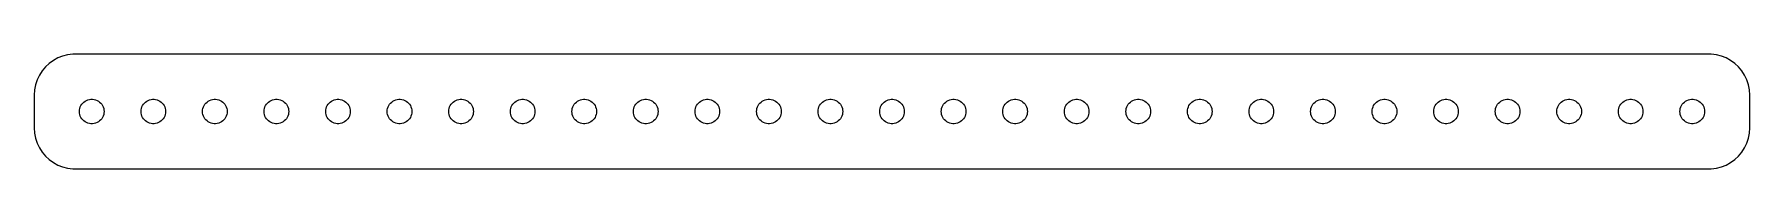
# Model space of a CAD drawing. Header units: metres. Extents: x -104 to 104, y 17 to 31.
import ezdxf

# ---------------------------------------------------------------- set-up
doc = ezdxf.new("R2010")
doc.units = ezdxf.units.M

msp = doc.modelspace()

# ---------------------------------------------------------------- linework, layer by layer
for p, q in [((-103.145, 29.4227), (-103.545, 28.9389)), ((-102.687, 29.8526), (-103.145, 29.4227)), ((-102.179, 30.2216), (-102.687, 29.8526)), ((-101.629, 30.5241), (-102.179, 30.2216)), ((-101.045, 30.7553), (-101.629, 30.5241)), ((-100.437, 30.9114), (-101.045, 30.7553)), ((-99.8139, 30.9901), (-100.437, 30.9114)), ((99.8139, 30.9901), (-99.8139, 30.9901)), ((100.437, 30.9114), (99.8139, 30.9901)), ((101.045, 30.7553), (100.437, 30.9114)), ((101.629, 30.5241), (101.045, 30.7553)), ((102.179, 30.2216), (101.629, 30.5241)), ((102.687, 29.8526), (102.179, 30.2216)), ((103.145, 29.4227), (102.687, 29.8526)), ((103.545, 28.9389), (103.145, 29.4227)), ((-104.343, 27.2434), (-104.461, 26.6267)), ((-104.149, 27.8406), (-104.343, 27.2434)), ((-103.882, 28.4088), (-104.149, 27.8406)), ((-103.545, 28.9389), (-103.882, 28.4088)), ((103.882, 28.4088), (103.545, 28.9389)), ((104.149, 27.8406), (103.882, 28.4088)), ((104.343, 27.2434), (104.149, 27.8406)), ((104.461, 26.6267), (104.343, 27.2434)), ((-104.461, 26.6267), (-104.5, 26)), ((-104.5, 26), (-104.5, 22)), ((-98.5934, 25.0268), (-98.4561, 25.1558)), ((-98.4561, 25.1558), (-98.3037, 25.2665)), ((-98.3037, 25.2665), (-98.1387, 25.3572)), ((-98.1387, 25.3572), (-97.9635, 25.4266)), ((-97.9635, 25.4266), (-97.7811, 25.4734)), ((-97.7811, 25.4734), (-97.5942, 25.497)), ((-97.5942, 25.497), (-97.4058, 25.497)), ((-97.4058, 25.497), (-97.2189, 25.4734)), ((-97.2189, 25.4734), (-97.0365, 25.4266)), ((-97.0365, 25.4266), (-96.8613, 25.3572)), ((-96.8613, 25.3572), (-96.6963, 25.2665)), ((-96.6963, 25.2665), (-96.5439, 25.1558)), ((-96.5439, 25.1558), (-96.4065, 25.0268)), ((-91.0934, 25.0268), (-90.9561, 25.1558)), ((-90.9561, 25.1558), (-90.8037, 25.2665)), ((-90.8037, 25.2665), (-90.6387, 25.3572)), ((-90.6387, 25.3572), (-90.4635, 25.4266)), ((-90.4635, 25.4266), (-90.2811, 25.4734)), ((-90.2811, 25.4734), (-90.0942, 25.497)), ((-90.0942, 25.497), (-89.9058, 25.497)), ((-89.9058, 25.497), (-89.7189, 25.4734)), ((-89.7189, 25.4734), (-89.5365, 25.4266)), ((-89.5365, 25.4266), (-89.3613, 25.3572)), ((-89.3613, 25.3572), (-89.1963, 25.2665)), ((-89.1963, 25.2665), (-89.0439, 25.1558)), ((-89.0439, 25.1558), (-88.9065, 25.0268)), ((-83.5934, 25.0268), (-83.4561, 25.1558)), ((-83.4561, 25.1558), (-83.3037, 25.2665)), ((-83.3037, 25.2665), (-83.1387, 25.3572)), ((-83.1387, 25.3572), (-82.9635, 25.4266)), ((-82.9635, 25.4266), (-82.7811, 25.4734)), ((-82.7811, 25.4734), (-82.5942, 25.497)), ((-82.5942, 25.497), (-82.4058, 25.497)), ((-82.4058, 25.497), (-82.2189, 25.4734)), ((-82.2189, 25.4734), (-82.0365, 25.4266)), ((-82.0365, 25.4266), (-81.8613, 25.3572)), ((-81.8613, 25.3572), (-81.6963, 25.2665)), ((-81.6963, 25.2665), (-81.5439, 25.1558)), ((-81.5439, 25.1558), (-81.4065, 25.0268)), ((-76.0934, 25.0268), (-75.9561, 25.1558)), ((-75.9561, 25.1558), (-75.8037, 25.2665)), ((-75.8037, 25.2665), (-75.6387, 25.3572)), ((-75.6387, 25.3572), (-75.4635, 25.4266)), ((-75.4635, 25.4266), (-75.2811, 25.4734)), ((-75.2811, 25.4734), (-75.0942, 25.497)), ((-75.0942, 25.497), (-74.9058, 25.497)), ((-74.9058, 25.497), (-74.7189, 25.4734)), ((-74.7189, 25.4734), (-74.5365, 25.4266)), ((-74.5365, 25.4266), (-74.3613, 25.3572)), ((-74.3613, 25.3572), (-74.1963, 25.2665)), ((-74.1963, 25.2665), (-74.0439, 25.1558)), ((-74.0439, 25.1558), (-73.9065, 25.0268)), ((-68.5934, 25.0268), (-68.4561, 25.1558)), ((-68.4561, 25.1558), (-68.3037, 25.2665)), ((-68.3037, 25.2665), (-68.1387, 25.3572)), ((-68.1387, 25.3572), (-67.9635, 25.4266)), ((-67.9635, 25.4266), (-67.7811, 25.4734)), ((-67.7811, 25.4734), (-67.5942, 25.497)), ((-67.5942, 25.497), (-67.4058, 25.497)), ((-67.4058, 25.497), (-67.2189, 25.4734)), ((-67.2189, 25.4734), (-67.0365, 25.4266)), ((-67.0365, 25.4266), (-66.8613, 25.3572)), ((-66.8613, 25.3572), (-66.6963, 25.2665)), ((-66.6963, 25.2665), (-66.5439, 25.1558)), ((-66.5439, 25.1558), (-66.4065, 25.0268)), ((-61.0934, 25.0268), (-60.9561, 25.1558)), ((-60.9561, 25.1558), (-60.8037, 25.2665)), ((-60.8037, 25.2665), (-60.6387, 25.3572)), ((-60.6387, 25.3572), (-60.4635, 25.4266)), ((-60.4635, 25.4266), (-60.2811, 25.4734)), ((-60.2811, 25.4734), (-60.0942, 25.497)), ((-60.0942, 25.497), (-59.9058, 25.497)), ((-59.9058, 25.497), (-59.7189, 25.4734)), ((-59.7189, 25.4734), (-59.5365, 25.4266)), ((-59.5365, 25.4266), (-59.3613, 25.3572)), ((-59.3613, 25.3572), (-59.1963, 25.2665)), ((-59.1963, 25.2665), (-59.0439, 25.1558)), ((-59.0439, 25.1558), (-58.9065, 25.0268)), ((-53.5934, 25.0268), (-53.4561, 25.1558)), ((-53.4561, 25.1558), (-53.3037, 25.2665)), ((-53.3037, 25.2665), (-53.1387, 25.3572)), ((-53.1387, 25.3572), (-52.9635, 25.4266)), ((-52.9635, 25.4266), (-52.7811, 25.4734)), ((-52.7811, 25.4734), (-52.5942, 25.497)), ((-52.5942, 25.497), (-52.4058, 25.497)), ((-52.4058, 25.497), (-52.2189, 25.4734)), ((-52.2189, 25.4734), (-52.0365, 25.4266)), ((-52.0365, 25.4266), (-51.8613, 25.3572)), ((-51.8613, 25.3572), (-51.6963, 25.2665)), ((-51.6963, 25.2665), (-51.5439, 25.1558)), ((-51.5439, 25.1558), (-51.4065, 25.0268)), ((-46.0934, 25.0268), (-45.9561, 25.1558)), ((-45.9561, 25.1558), (-45.8037, 25.2665)), ((-45.8037, 25.2665), (-45.6387, 25.3572)), ((-45.6387, 25.3572), (-45.4635, 25.4266)), ((-45.4635, 25.4266), (-45.2811, 25.4734)), ((-45.2811, 25.4734), (-45.0942, 25.497)), ((-45.0942, 25.497), (-44.9058, 25.497)), ((-44.9058, 25.497), (-44.7189, 25.4734)), ((-44.7189, 25.4734), (-44.5365, 25.4266)), ((-44.5365, 25.4266), (-44.3613, 25.3572)), ((-44.3613, 25.3572), (-44.1963, 25.2665)), ((-44.1963, 25.2665), (-44.0439, 25.1558)), ((-44.0439, 25.1558), (-43.9065, 25.0268)), ((-38.5934, 25.0268), (-38.4561, 25.1558)), ((-38.4561, 25.1558), (-38.3037, 25.2665)), ((-38.3037, 25.2665), (-38.1387, 25.3572)), ((-38.1387, 25.3572), (-37.9635, 25.4266)), ((-37.9635, 25.4266), (-37.7811, 25.4734)), ((-37.7811, 25.4734), (-37.5942, 25.497)), ((-37.5942, 25.497), (-37.4058, 25.497)), ((-37.4058, 25.497), (-37.2189, 25.4734)), ((-37.2189, 25.4734), (-37.0365, 25.4266)), ((-37.0365, 25.4266), (-36.8613, 25.3572)), ((-36.8613, 25.3572), (-36.6963, 25.2665)), ((-36.6963, 25.2665), (-36.5439, 25.1558)), ((-36.5439, 25.1558), (-36.4065, 25.0268)), ((-31.0934, 25.0268), (-30.9561, 25.1558)), ((-30.9561, 25.1558), (-30.8037, 25.2665)), ((-30.8037, 25.2665), (-30.6387, 25.3572)), ((-30.6387, 25.3572), (-30.4635, 25.4266)), ((-30.4635, 25.4266), (-30.2811, 25.4734)), ((-30.2811, 25.4734), (-30.0942, 25.497)), ((-30.0942, 25.497), (-29.9058, 25.497)), ((-29.9058, 25.497), (-29.7189, 25.4734)), ((-29.7189, 25.4734), (-29.5365, 25.4266)), ((-29.5365, 25.4266), (-29.3613, 25.3572)), ((-29.3613, 25.3572), (-29.1963, 25.2665)), ((-29.1963, 25.2665), (-29.0439, 25.1558)), ((-29.0439, 25.1558), (-28.9065, 25.0268)), ((-23.5934, 25.0268), (-23.4561, 25.1558)), ((-23.4561, 25.1558), (-23.3037, 25.2665)), ((-23.3037, 25.2665), (-23.1387, 25.3572)), ((-23.1387, 25.3572), (-22.9635, 25.4266)), ((-22.9635, 25.4266), (-22.7811, 25.4734)), ((-22.7811, 25.4734), (-22.5942, 25.497)), ((-22.5942, 25.497), (-22.4058, 25.497)), ((-22.4058, 25.497), (-22.2189, 25.4734)), ((-22.2189, 25.4734), (-22.0365, 25.4266)), ((-22.0365, 25.4266), (-21.8613, 25.3572)), ((-21.8613, 25.3572), (-21.6963, 25.2665)), ((-21.6963, 25.2665), (-21.5439, 25.1558)), ((-21.5439, 25.1558), (-21.4065, 25.0268)), ((-16.0934, 25.0268), (-15.9561, 25.1558)), ((-15.9561, 25.1558), (-15.8037, 25.2665)), ((-15.8037, 25.2665), (-15.6387, 25.3572)), ((-15.6387, 25.3572), (-15.4635, 25.4266)), ((-15.4635, 25.4266), (-15.2811, 25.4734)), ((-15.2811, 25.4734), (-15.0942, 25.497)), ((-15.0942, 25.497), (-14.9058, 25.497)), ((-14.9058, 25.497), (-14.7189, 25.4734)), ((-14.7189, 25.4734), (-14.5365, 25.4266)), ((-14.5365, 25.4266), (-14.3613, 25.3572)), ((-14.3613, 25.3572), (-14.1963, 25.2665)), ((-14.1963, 25.2665), (-14.0439, 25.1558)), ((-14.0439, 25.1558), (-13.9065, 25.0268)), ((-8.59344, 25.0268), (-8.45613, 25.1558)), ((-8.45613, 25.1558), (-8.30373, 25.2665)), ((-8.30373, 25.2665), (-8.13866, 25.3572)), ((-8.13866, 25.3572), (-7.96352, 25.4266)), ((-7.96352, 25.4266), (-7.78107, 25.4734)), ((-7.78107, 25.4734), (-7.59418, 25.497)), ((-7.59418, 25.497), (-7.40581, 25.497)), ((-7.40581, 25.497), (-7.21892, 25.4734)), ((-7.21892, 25.4734), (-7.03647, 25.4266)), ((-7.03647, 25.4266), (-6.86133, 25.3572)), ((-6.86133, 25.3572), (-6.69626, 25.2665)), ((-6.69626, 25.2665), (-6.54385, 25.1558)), ((-6.54385, 25.1558), (-6.40654, 25.0268)), ((-1.09344, 25.0268), (-0.95613, 25.1558)), ((-0.95613, 25.1558), (-0.80373, 25.2665)), ((-0.80373, 25.2665), (-0.63866, 25.3572)), ((-0.63866, 25.3572), (-0.46352, 25.4266)), ((-0.46352, 25.4266), (-0.28107, 25.4734)), ((-0.28107, 25.4734), (-0.09418, 25.497)), ((-0.09418, 25.497), (0.09418, 25.497)), ((0.09418, 25.497), (0.28107, 25.4734)), ((0.28107, 25.4734), (0.46352, 25.4266)), ((0.46352, 25.4266), (0.63866, 25.3572)), ((0.63866, 25.3572), (0.80373, 25.2665)), ((0.80373, 25.2665), (0.95613, 25.1558)), ((0.95613, 25.1558), (1.09344, 25.0268)), ((6.40654, 25.0268), (6.54385, 25.1558)), ((6.54385, 25.1558), (6.69626, 25.2665)), ((6.69626, 25.2665), (6.86133, 25.3572)), ((6.86133, 25.3572), (7.03647, 25.4266)), ((7.03647, 25.4266), (7.21892, 25.4734)), ((7.21892, 25.4734), (7.40581, 25.497)), ((7.40581, 25.497), (7.59418, 25.497)), ((7.59418, 25.497), (7.78107, 25.4734)), ((7.78107, 25.4734), (7.96352, 25.4266)), ((7.96352, 25.4266), (8.13866, 25.3572)), ((8.13866, 25.3572), (8.30373, 25.2665)), ((8.30373, 25.2665), (8.45613, 25.1558)), ((8.45613, 25.1558), (8.59344, 25.0268)), ((13.9065, 25.0268), (14.0439, 25.1558)), ((14.0439, 25.1558), (14.1963, 25.2665)), ((14.1963, 25.2665), (14.3613, 25.3572)), ((14.3613, 25.3572), (14.5365, 25.4266)), ((14.5365, 25.4266), (14.7189, 25.4734)), ((14.7189, 25.4734), (14.9058, 25.497)), ((14.9058, 25.497), (15.0942, 25.497)), ((15.0942, 25.497), (15.2811, 25.4734)), ((15.2811, 25.4734), (15.4635, 25.4266)), ((15.4635, 25.4266), (15.6387, 25.3572)), ((15.6387, 25.3572), (15.8037, 25.2665)), ((15.8037, 25.2665), (15.9561, 25.1558)), ((15.9561, 25.1558), (16.0934, 25.0268)), ((21.4065, 25.0268), (21.5439, 25.1558)), ((21.5439, 25.1558), (21.6963, 25.2665)), ((21.6963, 25.2665), (21.8613, 25.3572)), ((21.8613, 25.3572), (22.0365, 25.4266)), ((22.0365, 25.4266), (22.2189, 25.4734)), ((22.2189, 25.4734), (22.4058, 25.497)), ((22.4058, 25.497), (22.5942, 25.497)), ((22.5942, 25.497), (22.7811, 25.4734)), ((22.7811, 25.4734), (22.9635, 25.4266)), ((22.9635, 25.4266), (23.1387, 25.3572)), ((23.1387, 25.3572), (23.3037, 25.2665)), ((23.3037, 25.2665), (23.4561, 25.1558)), ((23.4561, 25.1558), (23.5934, 25.0268)), ((28.9065, 25.0268), (29.0439, 25.1558)), ((29.0439, 25.1558), (29.1963, 25.2665)), ((29.1963, 25.2665), (29.3613, 25.3572)), ((29.3613, 25.3572), (29.5365, 25.4266)), ((29.5365, 25.4266), (29.7189, 25.4734)), ((29.7189, 25.4734), (29.9058, 25.497)), ((29.9058, 25.497), (30.0942, 25.497)), ((30.0942, 25.497), (30.2811, 25.4734)), ((30.2811, 25.4734), (30.4635, 25.4266)), ((30.4635, 25.4266), (30.6387, 25.3572)), ((30.6387, 25.3572), (30.8037, 25.2665)), ((30.8037, 25.2665), (30.9561, 25.1558)), ((30.9561, 25.1558), (31.0934, 25.0268)), ((36.4065, 25.0268), (36.5439, 25.1558)), ((36.5439, 25.1558), (36.6963, 25.2665)), ((36.6963, 25.2665), (36.8613, 25.3572)), ((36.8613, 25.3572), (37.0365, 25.4266)), ((37.0365, 25.4266), (37.2189, 25.4734)), ((37.2189, 25.4734), (37.4058, 25.497)), ((37.4058, 25.497), (37.5942, 25.497)), ((37.5942, 25.497), (37.7811, 25.4734)), ((37.7811, 25.4734), (37.9635, 25.4266)), ((37.9635, 25.4266), (38.1387, 25.3572)), ((38.1387, 25.3572), (38.3037, 25.2665)), ((38.3037, 25.2665), (38.4561, 25.1558)), ((38.4561, 25.1558), (38.5934, 25.0268)), ((43.9065, 25.0268), (44.0439, 25.1558)), ((44.0439, 25.1558), (44.1963, 25.2665)), ((44.1963, 25.2665), (44.3613, 25.3572)), ((44.3613, 25.3572), (44.5365, 25.4266)), ((44.5365, 25.4266), (44.7189, 25.4734)), ((44.7189, 25.4734), (44.9058, 25.497)), ((44.9058, 25.497), (45.0942, 25.497)), ((45.0942, 25.497), (45.2811, 25.4734)), ((45.2811, 25.4734), (45.4635, 25.4266)), ((45.4635, 25.4266), (45.6387, 25.3572)), ((45.6387, 25.3572), (45.8037, 25.2665)), ((45.8037, 25.2665), (45.9561, 25.1558)), ((45.9561, 25.1558), (46.0934, 25.0268)), ((51.4065, 25.0268), (51.5439, 25.1558)), ((51.5439, 25.1558), (51.6963, 25.2665)), ((51.6963, 25.2665), (51.8613, 25.3572)), ((51.8613, 25.3572), (52.0365, 25.4266)), ((52.0365, 25.4266), (52.2189, 25.4734)), ((52.2189, 25.4734), (52.4058, 25.497)), ((52.4058, 25.497), (52.5942, 25.497)), ((52.5942, 25.497), (52.7811, 25.4734)), ((52.7811, 25.4734), (52.9635, 25.4266)), ((52.9635, 25.4266), (53.1387, 25.3572)), ((53.1387, 25.3572), (53.3037, 25.2665)), ((53.3037, 25.2665), (53.4561, 25.1558)), ((53.4561, 25.1558), (53.5934, 25.0268)), ((58.9065, 25.0268), (59.0439, 25.1558)), ((59.0439, 25.1558), (59.1963, 25.2665)), ((59.1963, 25.2665), (59.3613, 25.3572)), ((59.3613, 25.3572), (59.5365, 25.4266)), ((59.5365, 25.4266), (59.7189, 25.4734)), ((59.7189, 25.4734), (59.9058, 25.497)), ((59.9058, 25.497), (60.0942, 25.497)), ((60.0942, 25.497), (60.2811, 25.4734)), ((60.2811, 25.4734), (60.4635, 25.4266)), ((60.4635, 25.4266), (60.6387, 25.3572)), ((60.6387, 25.3572), (60.8037, 25.2665)), ((60.8037, 25.2665), (60.9561, 25.1558)), ((60.9561, 25.1558), (61.0934, 25.0268)), ((66.4065, 25.0268), (66.5439, 25.1558)), ((66.5439, 25.1558), (66.6963, 25.2665)), ((66.6963, 25.2665), (66.8613, 25.3572)), ((66.8613, 25.3572), (67.0365, 25.4266)), ((67.0365, 25.4266), (67.2189, 25.4734)), ((67.2189, 25.4734), (67.4058, 25.497)), ((67.4058, 25.497), (67.5942, 25.497)), ((67.5942, 25.497), (67.7811, 25.4734)), ((67.7811, 25.4734), (67.9635, 25.4266)), ((67.9635, 25.4266), (68.1387, 25.3572)), ((68.1387, 25.3572), (68.3037, 25.2665)), ((68.3037, 25.2665), (68.4561, 25.1558)), ((68.4561, 25.1558), (68.5934, 25.0268)), ((73.9065, 25.0268), (74.0439, 25.1558)), ((74.0439, 25.1558), (74.1963, 25.2665)), ((74.1963, 25.2665), (74.3613, 25.3572)), ((74.3613, 25.3572), (74.5365, 25.4266)), ((74.5365, 25.4266), (74.7189, 25.4734)), ((74.7189, 25.4734), (74.9058, 25.497)), ((74.9058, 25.497), (75.0942, 25.497)), ((75.0942, 25.497), (75.2811, 25.4734)), ((75.2811, 25.4734), (75.4635, 25.4266)), ((75.4635, 25.4266), (75.6387, 25.3572)), ((75.6387, 25.3572), (75.8037, 25.2665)), ((75.8037, 25.2665), (75.9561, 25.1558)), ((75.9561, 25.1558), (76.0934, 25.0268)), ((81.4065, 25.0268), (81.5439, 25.1558)), ((81.5439, 25.1558), (81.6963, 25.2665)), ((81.6963, 25.2665), (81.8613, 25.3572)), ((81.8613, 25.3572), (82.0365, 25.4266)), ((82.0365, 25.4266), (82.2189, 25.4734)), ((82.2189, 25.4734), (82.4058, 25.497)), ((82.4058, 25.497), (82.5942, 25.497)), ((82.5942, 25.497), (82.7811, 25.4734)), ((82.7811, 25.4734), (82.9635, 25.4266)), ((82.9635, 25.4266), (83.1387, 25.3572)), ((83.1387, 25.3572), (83.3037, 25.2665)), ((83.3037, 25.2665), (83.4561, 25.1558)), ((83.4561, 25.1558), (83.5934, 25.0268)), ((88.9065, 25.0268), (89.0439, 25.1558)), ((89.0439, 25.1558), (89.1963, 25.2665)), ((89.1963, 25.2665), (89.3613, 25.3572)), ((89.3613, 25.3572), (89.5365, 25.4266)), ((89.5365, 25.4266), (89.7189, 25.4734)), ((89.7189, 25.4734), (89.9058, 25.497)), ((89.9058, 25.497), (90.0942, 25.497)), ((90.0942, 25.497), (90.2811, 25.4734)), ((90.2811, 25.4734), (90.4635, 25.4266)), ((90.4635, 25.4266), (90.6387, 25.3572)), ((90.6387, 25.3572), (90.8037, 25.2665)), ((90.8037, 25.2665), (90.9561, 25.1558)), ((90.9561, 25.1558), (91.0934, 25.0268)), ((96.4065, 25.0268), (96.5439, 25.1558)), ((96.5439, 25.1558), (96.6963, 25.2665)), ((96.6963, 25.2665), (96.8613, 25.3572)), ((96.8613, 25.3572), (97.0365, 25.4266)), ((97.0365, 25.4266), (97.2189, 25.4734)), ((97.2189, 25.4734), (97.4058, 25.497)), ((97.4058, 25.497), (97.5942, 25.497)), ((97.5942, 25.497), (97.7811, 25.4734)), ((97.7811, 25.4734), (97.9635, 25.4266)), ((97.9635, 25.4266), (98.1387, 25.3572)), ((98.1387, 25.3572), (98.3037, 25.2665)), ((98.3037, 25.2665), (98.4561, 25.1558)), ((98.4561, 25.1558), (98.5934, 25.0268)), ((104.5, 26), (104.461, 26.6267)), ((104.5, 22), (104.5, 26)), ((-99, 24), (-98.9882, 24.188)), ((-98.9882, 23.812), (-99, 24)), ((-98.9882, 24.188), (-98.9529, 24.373)), ((-98.9529, 23.627), (-98.9882, 23.812)), ((-98.9529, 24.373), (-98.8947, 24.5522)), ((-98.8947, 23.4478), (-98.9529, 23.627)), ((-98.8947, 24.5522), (-98.8145, 24.7226)), ((-98.8145, 23.2774), (-98.8947, 23.4478)), ((-98.8145, 24.7226), (-98.7135, 24.8817)), ((-98.7135, 23.1183), (-98.8145, 23.2774)), ((-98.7135, 24.8817), (-98.5934, 25.0268)), ((-98.5934, 22.9732), (-98.7135, 23.1183)), ((-96.4065, 25.0268), (-96.2865, 24.8817)), ((-96.2865, 23.1183), (-96.4065, 22.9732)), ((-96.2865, 24.8817), (-96.1855, 24.7226)), ((-96.1855, 23.2774), (-96.2865, 23.1183)), ((-96.1855, 24.7226), (-96.1053, 24.5522)), ((-96.1053, 23.4478), (-96.1855, 23.2774)), ((-96.1053, 24.5522), (-96.0471, 24.373)), ((-96.0471, 23.627), (-96.1053, 23.4478)), ((-96.0471, 24.373), (-96.0118, 24.188)), ((-96.0118, 23.812), (-96.0471, 23.627)), ((-96.0118, 24.188), (-96, 24)), ((-96, 24), (-96.0118, 23.812)), ((-91.5, 24), (-91.4882, 24.188)), ((-91.4882, 23.812), (-91.5, 24)), ((-91.4882, 24.188), (-91.4529, 24.373)), ((-91.4529, 23.627), (-91.4882, 23.812)), ((-91.4529, 24.373), (-91.3947, 24.5522)), ((-91.3947, 23.4478), (-91.4529, 23.627)), ((-91.3947, 24.5522), (-91.3145, 24.7226)), ((-91.3145, 23.2774), (-91.3947, 23.4478)), ((-91.3145, 24.7226), (-91.2135, 24.8817)), ((-91.2135, 23.1183), (-91.3145, 23.2774)), ((-91.2135, 24.8817), (-91.0934, 25.0268)), ((-91.0934, 22.9732), (-91.2135, 23.1183)), ((-88.9065, 25.0268), (-88.7865, 24.8817)), ((-88.7865, 23.1183), (-88.9065, 22.9732)), ((-88.7865, 24.8817), (-88.6855, 24.7226)), ((-88.6855, 23.2774), (-88.7865, 23.1183)), ((-88.6855, 24.7226), (-88.6053, 24.5522)), ((-88.6053, 23.4478), (-88.6855, 23.2774)), ((-88.6053, 24.5522), (-88.5471, 24.373)), ((-88.5471, 23.627), (-88.6053, 23.4478)), ((-88.5471, 24.373), (-88.5118, 24.188)), ((-88.5118, 23.812), (-88.5471, 23.627)), ((-88.5118, 24.188), (-88.5, 24)), ((-88.5, 24), (-88.5118, 23.812)), ((-84, 24), (-83.9882, 24.188)), ((-83.9882, 23.812), (-84, 24)), ((-83.9882, 24.188), (-83.9529, 24.373)), ((-83.9529, 23.627), (-83.9882, 23.812)), ((-83.9529, 24.373), (-83.8947, 24.5522)), ((-83.8947, 23.4478), (-83.9529, 23.627)), ((-83.8947, 24.5522), (-83.8145, 24.7226)), ((-83.8145, 23.2774), (-83.8947, 23.4478)), ((-83.8145, 24.7226), (-83.7135, 24.8817)), ((-83.7135, 23.1183), (-83.8145, 23.2774)), ((-83.7135, 24.8817), (-83.5934, 25.0268)), ((-83.5934, 22.9732), (-83.7135, 23.1183)), ((-81.4065, 25.0268), (-81.2865, 24.8817)), ((-81.2865, 23.1183), (-81.4065, 22.9732)), ((-81.2865, 24.8817), (-81.1855, 24.7226)), ((-81.1855, 23.2774), (-81.2865, 23.1183)), ((-81.1855, 24.7226), (-81.1053, 24.5522)), ((-81.1053, 23.4478), (-81.1855, 23.2774)), ((-81.1053, 24.5522), (-81.0471, 24.373)), ((-81.0471, 23.627), (-81.1053, 23.4478)), ((-81.0471, 24.373), (-81.0118, 24.188)), ((-81.0118, 23.812), (-81.0471, 23.627)), ((-81.0118, 24.188), (-81, 24)), ((-81, 24), (-81.0118, 23.812)), ((-76.5, 24), (-76.4882, 24.188)), ((-76.4882, 23.812), (-76.5, 24)), ((-76.4882, 24.188), (-76.4529, 24.373)), ((-76.4529, 23.627), (-76.4882, 23.812)), ((-76.4529, 24.373), (-76.3947, 24.5522)), ((-76.3947, 23.4478), (-76.4529, 23.627)), ((-76.3947, 24.5522), (-76.3145, 24.7226)), ((-76.3145, 23.2774), (-76.3947, 23.4478)), ((-76.3145, 24.7226), (-76.2135, 24.8817)), ((-76.2135, 23.1183), (-76.3145, 23.2774)), ((-76.2135, 24.8817), (-76.0934, 25.0268)), ((-76.0934, 22.9732), (-76.2135, 23.1183)), ((-73.9065, 25.0268), (-73.7865, 24.8817)), ((-73.7865, 23.1183), (-73.9065, 22.9732)), ((-73.7865, 24.8817), (-73.6855, 24.7226)), ((-73.6855, 23.2774), (-73.7865, 23.1183)), ((-73.6855, 24.7226), (-73.6053, 24.5522)), ((-73.6053, 23.4478), (-73.6855, 23.2774)), ((-73.6053, 24.5522), (-73.5471, 24.373)), ((-73.5471, 23.627), (-73.6053, 23.4478)), ((-73.5471, 24.373), (-73.5118, 24.188)), ((-73.5118, 23.812), (-73.5471, 23.627)), ((-73.5118, 24.188), (-73.5, 24)), ((-73.5, 24), (-73.5118, 23.812)), ((-69, 24), (-68.9882, 24.188)), ((-68.9882, 23.812), (-69, 24)), ((-68.9882, 24.188), (-68.9529, 24.373)), ((-68.9529, 23.627), (-68.9882, 23.812)), ((-68.9529, 24.373), (-68.8947, 24.5522)), ((-68.8947, 23.4478), (-68.9529, 23.627)), ((-68.8947, 24.5522), (-68.8145, 24.7226)), ((-68.8145, 23.2774), (-68.8947, 23.4478)), ((-68.8145, 24.7226), (-68.7135, 24.8817)), ((-68.7135, 23.1183), (-68.8145, 23.2774)), ((-68.7135, 24.8817), (-68.5934, 25.0268)), ((-68.5934, 22.9732), (-68.7135, 23.1183)), ((-66.4065, 25.0268), (-66.2865, 24.8817)), ((-66.2865, 23.1183), (-66.4065, 22.9732)), ((-66.2865, 24.8817), (-66.1855, 24.7226)), ((-66.1855, 23.2774), (-66.2865, 23.1183)), ((-66.1855, 24.7226), (-66.1053, 24.5522)), ((-66.1053, 23.4478), (-66.1855, 23.2774)), ((-66.1053, 24.5522), (-66.0471, 24.373)), ((-66.0471, 23.627), (-66.1053, 23.4478)), ((-66.0471, 24.373), (-66.0118, 24.188)), ((-66.0118, 23.812), (-66.0471, 23.627)), ((-66.0118, 24.188), (-66, 24)), ((-66, 24), (-66.0118, 23.812)), ((-61.5, 24), (-61.4882, 24.188)), ((-61.4882, 23.812), (-61.5, 24)), ((-61.4882, 24.188), (-61.4529, 24.373)), ((-61.4529, 23.627), (-61.4882, 23.812)), ((-61.4529, 24.373), (-61.3947, 24.5522)), ((-61.3947, 23.4478), (-61.4529, 23.627)), ((-61.3947, 24.5522), (-61.3145, 24.7226)), ((-61.3145, 23.2774), (-61.3947, 23.4478)), ((-61.3145, 24.7226), (-61.2135, 24.8817)), ((-61.2135, 23.1183), (-61.3145, 23.2774)), ((-61.2135, 24.8817), (-61.0934, 25.0268)), ((-61.0934, 22.9732), (-61.2135, 23.1183)), ((-58.9065, 25.0268), (-58.7865, 24.8817)), ((-58.7865, 23.1183), (-58.9065, 22.9732)), ((-58.7865, 24.8817), (-58.6855, 24.7226)), ((-58.6855, 23.2774), (-58.7865, 23.1183)), ((-58.6855, 24.7226), (-58.6053, 24.5522)), ((-58.6053, 23.4478), (-58.6855, 23.2774)), ((-58.6053, 24.5522), (-58.5471, 24.373)), ((-58.5471, 23.627), (-58.6053, 23.4478)), ((-58.5471, 24.373), (-58.5118, 24.188)), ((-58.5118, 23.812), (-58.5471, 23.627)), ((-58.5118, 24.188), (-58.5, 24)), ((-58.5, 24), (-58.5118, 23.812)), ((-54, 24), (-53.9882, 24.188)), ((-53.9882, 23.812), (-54, 24)), ((-53.9882, 24.188), (-53.9529, 24.373)), ((-53.9529, 23.627), (-53.9882, 23.812)), ((-53.9529, 24.373), (-53.8947, 24.5522)), ((-53.8947, 23.4478), (-53.9529, 23.627)), ((-53.8947, 24.5522), (-53.8145, 24.7226)), ((-53.8145, 23.2774), (-53.8947, 23.4478)), ((-53.8145, 24.7226), (-53.7135, 24.8817)), ((-53.7135, 23.1183), (-53.8145, 23.2774)), ((-53.7135, 24.8817), (-53.5934, 25.0268)), ((-53.5934, 22.9732), (-53.7135, 23.1183)), ((-51.4065, 25.0268), (-51.2865, 24.8817)), ((-51.2865, 23.1183), (-51.4065, 22.9732)), ((-51.2865, 24.8817), (-51.1855, 24.7226)), ((-51.1855, 23.2774), (-51.2865, 23.1183)), ((-51.1855, 24.7226), (-51.1053, 24.5522)), ((-51.1053, 23.4478), (-51.1855, 23.2774)), ((-51.1053, 24.5522), (-51.0471, 24.373)), ((-51.0471, 23.627), (-51.1053, 23.4478)), ((-51.0471, 24.373), (-51.0118, 24.188)), ((-51.0118, 23.812), (-51.0471, 23.627)), ((-51.0118, 24.188), (-51, 24)), ((-51, 24), (-51.0118, 23.812)), ((-46.5, 24), (-46.4882, 24.188)), ((-46.4882, 23.812), (-46.5, 24)), ((-46.4882, 24.188), (-46.4529, 24.373)), ((-46.4529, 23.627), (-46.4882, 23.812)), ((-46.4529, 24.373), (-46.3947, 24.5522)), ((-46.3947, 23.4478), (-46.4529, 23.627)), ((-46.3947, 24.5522), (-46.3145, 24.7226)), ((-46.3145, 23.2774), (-46.3947, 23.4478)), ((-46.3145, 24.7226), (-46.2135, 24.8817)), ((-46.2135, 23.1183), (-46.3145, 23.2774)), ((-46.2135, 24.8817), (-46.0934, 25.0268)), ((-46.0934, 22.9732), (-46.2135, 23.1183)), ((-43.9065, 25.0268), (-43.7865, 24.8817)), ((-43.7865, 23.1183), (-43.9065, 22.9732)), ((-43.7865, 24.8817), (-43.6855, 24.7226)), ((-43.6855, 23.2774), (-43.7865, 23.1183)), ((-43.6855, 24.7226), (-43.6053, 24.5522)), ((-43.6053, 23.4478), (-43.6855, 23.2774)), ((-43.6053, 24.5522), (-43.5471, 24.373)), ((-43.5471, 23.627), (-43.6053, 23.4478)), ((-43.5471, 24.373), (-43.5118, 24.188)), ((-43.5118, 23.812), (-43.5471, 23.627)), ((-43.5118, 24.188), (-43.5, 24)), ((-43.5, 24), (-43.5118, 23.812)), ((-39, 24), (-38.9882, 24.188)), ((-38.9882, 23.812), (-39, 24)), ((-38.9882, 24.188), (-38.9529, 24.373)), ((-38.9529, 23.627), (-38.9882, 23.812)), ((-38.9529, 24.373), (-38.8947, 24.5522)), ((-38.8947, 23.4478), (-38.9529, 23.627)), ((-38.8947, 24.5522), (-38.8145, 24.7226)), ((-38.8145, 23.2774), (-38.8947, 23.4478)), ((-38.8145, 24.7226), (-38.7135, 24.8817)), ((-38.7135, 23.1183), (-38.8145, 23.2774)), ((-38.7135, 24.8817), (-38.5934, 25.0268)), ((-38.5934, 22.9732), (-38.7135, 23.1183)), ((-36.4065, 25.0268), (-36.2865, 24.8817)), ((-36.2865, 23.1183), (-36.4065, 22.9732)), ((-36.2865, 24.8817), (-36.1855, 24.7226)), ((-36.1855, 23.2774), (-36.2865, 23.1183)), ((-36.1855, 24.7226), (-36.1053, 24.5522)), ((-36.1053, 23.4478), (-36.1855, 23.2774)), ((-36.1053, 24.5522), (-36.0471, 24.373)), ((-36.0471, 23.627), (-36.1053, 23.4478)), ((-36.0471, 24.373), (-36.0118, 24.188)), ((-36.0118, 23.812), (-36.0471, 23.627)), ((-36.0118, 24.188), (-36, 24)), ((-36, 24), (-36.0118, 23.812)), ((-31.5, 24), (-31.4882, 24.188)), ((-31.4882, 23.812), (-31.5, 24)), ((-31.4882, 24.188), (-31.4529, 24.373)), ((-31.4529, 23.627), (-31.4882, 23.812)), ((-31.4529, 24.373), (-31.3947, 24.5522)), ((-31.3947, 23.4478), (-31.4529, 23.627)), ((-31.3947, 24.5522), (-31.3145, 24.7226)), ((-31.3145, 23.2774), (-31.3947, 23.4478)), ((-31.3145, 24.7226), (-31.2135, 24.8817)), ((-31.2135, 23.1183), (-31.3145, 23.2774)), ((-31.2135, 24.8817), (-31.0934, 25.0268)), ((-31.0934, 22.9732), (-31.2135, 23.1183)), ((-28.9065, 25.0268), (-28.7865, 24.8817)), ((-28.7865, 23.1183), (-28.9065, 22.9732)), ((-28.7865, 24.8817), (-28.6855, 24.7226)), ((-28.6855, 23.2774), (-28.7865, 23.1183)), ((-28.6855, 24.7226), (-28.6053, 24.5522)), ((-28.6053, 23.4478), (-28.6855, 23.2774)), ((-28.6053, 24.5522), (-28.5471, 24.373)), ((-28.5471, 23.627), (-28.6053, 23.4478)), ((-28.5471, 24.373), (-28.5118, 24.188)), ((-28.5118, 23.812), (-28.5471, 23.627)), ((-28.5118, 24.188), (-28.5, 24)), ((-28.5, 24), (-28.5118, 23.812)), ((-24, 24), (-23.9882, 24.188)), ((-23.9882, 23.812), (-24, 24)), ((-23.9882, 24.188), (-23.9529, 24.373)), ((-23.9529, 23.627), (-23.9882, 23.812)), ((-23.9529, 24.373), (-23.8947, 24.5522)), ((-23.8947, 23.4478), (-23.9529, 23.627)), ((-23.8947, 24.5522), (-23.8145, 24.7226)), ((-23.8145, 23.2774), (-23.8947, 23.4478)), ((-23.8145, 24.7226), (-23.7135, 24.8817)), ((-23.7135, 23.1183), (-23.8145, 23.2774)), ((-23.7135, 24.8817), (-23.5934, 25.0268)), ((-23.5934, 22.9732), (-23.7135, 23.1183)), ((-21.4065, 25.0268), (-21.2865, 24.8817)), ((-21.2865, 23.1183), (-21.4065, 22.9732)), ((-21.2865, 24.8817), (-21.1855, 24.7226)), ((-21.1855, 23.2774), (-21.2865, 23.1183)), ((-21.1855, 24.7226), (-21.1053, 24.5522)), ((-21.1053, 23.4478), (-21.1855, 23.2774)), ((-21.1053, 24.5522), (-21.0471, 24.373)), ((-21.0471, 23.627), (-21.1053, 23.4478)), ((-21.0471, 24.373), (-21.0118, 24.188)), ((-21.0118, 23.812), (-21.0471, 23.627)), ((-21.0118, 24.188), (-21, 24)), ((-21, 24), (-21.0118, 23.812)), ((-16.5, 24), (-16.4882, 24.188)), ((-16.4882, 23.812), (-16.5, 24)), ((-16.4882, 24.188), (-16.4529, 24.373)), ((-16.4529, 23.627), (-16.4882, 23.812)), ((-16.4529, 24.373), (-16.3947, 24.5522)), ((-16.3947, 23.4478), (-16.4529, 23.627)), ((-16.3947, 24.5522), (-16.3145, 24.7226)), ((-16.3145, 23.2774), (-16.3947, 23.4478)), ((-16.3145, 24.7226), (-16.2135, 24.8817)), ((-16.2135, 23.1183), (-16.3145, 23.2774)), ((-16.2135, 24.8817), (-16.0934, 25.0268)), ((-16.0934, 22.9732), (-16.2135, 23.1183)), ((-13.9065, 25.0268), (-13.7865, 24.8817)), ((-13.7865, 23.1183), (-13.9065, 22.9732)), ((-13.7865, 24.8817), (-13.6855, 24.7226)), ((-13.6855, 23.2774), (-13.7865, 23.1183)), ((-13.6855, 24.7226), (-13.6053, 24.5522)), ((-13.6053, 23.4478), (-13.6855, 23.2774)), ((-13.6053, 24.5522), (-13.5471, 24.373)), ((-13.5471, 23.627), (-13.6053, 23.4478)), ((-13.5471, 24.373), (-13.5118, 24.188)), ((-13.5118, 23.812), (-13.5471, 23.627)), ((-13.5118, 24.188), (-13.5, 24)), ((-13.5, 24), (-13.5118, 23.812)), ((-9, 24), (-8.98816, 24.188)), ((-8.98816, 23.812), (-9, 24)), ((-8.98816, 24.188), (-8.95287, 24.373)), ((-8.95287, 23.627), (-8.98816, 23.812)), ((-8.95287, 24.373), (-8.89465, 24.5522)), ((-8.89465, 23.4478), (-8.95287, 23.627)), ((-8.89465, 24.5522), (-8.81445, 24.7226)), ((-8.81445, 23.2774), (-8.89465, 23.4478)), ((-8.81445, 24.7226), (-8.71352, 24.8817)), ((-8.71352, 23.1183), (-8.81445, 23.2774)), ((-8.71352, 24.8817), (-8.59344, 25.0268)), ((-8.59344, 22.9732), (-8.71352, 23.1183)), ((-6.40654, 25.0268), (-6.28647, 24.8817)), ((-6.28647, 23.1183), (-6.40654, 22.9732)), ((-6.28647, 24.8817), (-6.18553, 24.7226)), ((-6.18553, 23.2774), (-6.28647, 23.1183)), ((-6.18553, 24.7226), (-6.10533, 24.5522)), ((-6.10533, 23.4478), (-6.18553, 23.2774)), ((-6.10533, 24.5522), (-6.04712, 24.373)), ((-6.04712, 23.627), (-6.10533, 23.4478)), ((-6.04712, 24.373), (-6.01183, 24.188)), ((-6.01183, 23.812), (-6.04712, 23.627)), ((-6.01183, 24.188), (-6, 24)), ((-6, 24), (-6.01183, 23.812)), ((-1.5, 24), (-1.48816, 24.188)), ((-1.48816, 23.812), (-1.5, 24)), ((-1.48816, 24.188), (-1.45287, 24.373)), ((-1.45287, 23.627), (-1.48816, 23.812)), ((-1.45287, 24.373), (-1.39465, 24.5522)), ((-1.39465, 23.4478), (-1.45287, 23.627)), ((-1.39465, 24.5522), (-1.31445, 24.7226)), ((-1.31445, 23.2774), (-1.39465, 23.4478)), ((-1.31445, 24.7226), (-1.21352, 24.8817)), ((-1.21352, 23.1183), (-1.31445, 23.2774)), ((-1.21352, 24.8817), (-1.09344, 25.0268)), ((-1.09344, 22.9732), (-1.21352, 23.1183)), ((1.09344, 25.0268), (1.21352, 24.8817)), ((1.21352, 23.1183), (1.09344, 22.9732)), ((1.21352, 24.8817), (1.31445, 24.7226)), ((1.31445, 23.2774), (1.21352, 23.1183)), ((1.31445, 24.7226), (1.39465, 24.5522)), ((1.39465, 23.4478), (1.31445, 23.2774)), ((1.39465, 24.5522), (1.45287, 24.373)), ((1.45287, 23.627), (1.39465, 23.4478)), ((1.45287, 24.373), (1.48816, 24.188)), ((1.48816, 23.812), (1.45287, 23.627)), ((1.48816, 24.188), (1.5, 24)), ((1.5, 24), (1.48816, 23.812)), ((6, 24), (6.01183, 24.188)), ((6.01183, 23.812), (6, 24)), ((6.01183, 24.188), (6.04712, 24.373)), ((6.04712, 23.627), (6.01183, 23.812)), ((6.04712, 24.373), (6.10533, 24.5522)), ((6.10533, 23.4478), (6.04712, 23.627)), ((6.10533, 24.5522), (6.18553, 24.7226)), ((6.18553, 23.2774), (6.10533, 23.4478)), ((6.18553, 24.7226), (6.28647, 24.8817)), ((6.28647, 23.1183), (6.18553, 23.2774)), ((6.28647, 24.8817), (6.40654, 25.0268)), ((6.40654, 22.9732), (6.28647, 23.1183)), ((8.59344, 25.0268), (8.71352, 24.8817)), ((8.71352, 23.1183), (8.59344, 22.9732)), ((8.71352, 24.8817), (8.81445, 24.7226)), ((8.81445, 23.2774), (8.71352, 23.1183)), ((8.81445, 24.7226), (8.89465, 24.5522)), ((8.89465, 23.4478), (8.81445, 23.2774)), ((8.89465, 24.5522), (8.95287, 24.373)), ((8.95287, 23.627), (8.89465, 23.4478)), ((8.95287, 24.373), (8.98816, 24.188)), ((8.98816, 23.812), (8.95287, 23.627)), ((8.98816, 24.188), (9, 24)), ((9, 24), (8.98816, 23.812)), ((13.5, 24), (13.5118, 24.188)), ((13.5118, 23.812), (13.5, 24)), ((13.5118, 24.188), (13.5471, 24.373)), ((13.5471, 23.627), (13.5118, 23.812)), ((13.5471, 24.373), (13.6053, 24.5522)), ((13.6053, 23.4478), (13.5471, 23.627)), ((13.6053, 24.5522), (13.6855, 24.7226)), ((13.6855, 23.2774), (13.6053, 23.4478)), ((13.6855, 24.7226), (13.7865, 24.8817)), ((13.7865, 23.1183), (13.6855, 23.2774)), ((13.7865, 24.8817), (13.9065, 25.0268)), ((13.9065, 22.9732), (13.7865, 23.1183)), ((16.0934, 25.0268), (16.2135, 24.8817)), ((16.2135, 23.1183), (16.0934, 22.9732)), ((16.2135, 24.8817), (16.3145, 24.7226)), ((16.3145, 23.2774), (16.2135, 23.1183)), ((16.3145, 24.7226), (16.3947, 24.5522)), ((16.3947, 23.4478), (16.3145, 23.2774)), ((16.3947, 24.5522), (16.4529, 24.373)), ((16.4529, 23.627), (16.3947, 23.4478)), ((16.4529, 24.373), (16.4882, 24.188)), ((16.4882, 23.812), (16.4529, 23.627)), ((16.4882, 24.188), (16.5, 24)), ((16.5, 24), (16.4882, 23.812)), ((21, 24), (21.0118, 24.188)), ((21.0118, 23.812), (21, 24)), ((21.0118, 24.188), (21.0471, 24.373)), ((21.0471, 23.627), (21.0118, 23.812)), ((21.0471, 24.373), (21.1053, 24.5522)), ((21.1053, 23.4478), (21.0471, 23.627)), ((21.1053, 24.5522), (21.1855, 24.7226)), ((21.1855, 23.2774), (21.1053, 23.4478)), ((21.1855, 24.7226), (21.2865, 24.8817)), ((21.2865, 23.1183), (21.1855, 23.2774)), ((21.2865, 24.8817), (21.4065, 25.0268)), ((21.4065, 22.9732), (21.2865, 23.1183)), ((23.5934, 25.0268), (23.7135, 24.8817)), ((23.7135, 23.1183), (23.5934, 22.9732)), ((23.7135, 24.8817), (23.8145, 24.7226)), ((23.8145, 23.2774), (23.7135, 23.1183)), ((23.8145, 24.7226), (23.8947, 24.5522)), ((23.8947, 23.4478), (23.8145, 23.2774)), ((23.8947, 24.5522), (23.9529, 24.373)), ((23.9529, 23.627), (23.8947, 23.4478)), ((23.9529, 24.373), (23.9882, 24.188)), ((23.9882, 23.812), (23.9529, 23.627)), ((23.9882, 24.188), (24, 24)), ((24, 24), (23.9882, 23.812)), ((28.5, 24), (28.5118, 24.188)), ((28.5118, 23.812), (28.5, 24)), ((28.5118, 24.188), (28.5471, 24.373)), ((28.5471, 23.627), (28.5118, 23.812)), ((28.5471, 24.373), (28.6053, 24.5522)), ((28.6053, 23.4478), (28.5471, 23.627)), ((28.6053, 24.5522), (28.6855, 24.7226)), ((28.6855, 23.2774), (28.6053, 23.4478)), ((28.6855, 24.7226), (28.7865, 24.8817)), ((28.7865, 23.1183), (28.6855, 23.2774)), ((28.7865, 24.8817), (28.9065, 25.0268)), ((28.9065, 22.9732), (28.7865, 23.1183)), ((31.0934, 25.0268), (31.2135, 24.8817)), ((31.2135, 23.1183), (31.0934, 22.9732)), ((31.2135, 24.8817), (31.3145, 24.7226)), ((31.3145, 23.2774), (31.2135, 23.1183)), ((31.3145, 24.7226), (31.3947, 24.5522)), ((31.3947, 23.4478), (31.3145, 23.2774)), ((31.3947, 24.5522), (31.4529, 24.373)), ((31.4529, 23.627), (31.3947, 23.4478)), ((31.4529, 24.373), (31.4882, 24.188)), ((31.4882, 23.812), (31.4529, 23.627)), ((31.4882, 24.188), (31.5, 24)), ((31.5, 24), (31.4882, 23.812)), ((36, 24), (36.0118, 24.188)), ((36.0118, 23.812), (36, 24)), ((36.0118, 24.188), (36.0471, 24.373)), ((36.0471, 23.627), (36.0118, 23.812)), ((36.0471, 24.373), (36.1053, 24.5522)), ((36.1053, 23.4478), (36.0471, 23.627)), ((36.1053, 24.5522), (36.1855, 24.7226)), ((36.1855, 23.2774), (36.1053, 23.4478)), ((36.1855, 24.7226), (36.2865, 24.8817)), ((36.2865, 23.1183), (36.1855, 23.2774)), ((36.2865, 24.8817), (36.4065, 25.0268)), ((36.4065, 22.9732), (36.2865, 23.1183)), ((38.5934, 25.0268), (38.7135, 24.8817)), ((38.7135, 23.1183), (38.5934, 22.9732)), ((38.7135, 24.8817), (38.8145, 24.7226)), ((38.8145, 23.2774), (38.7135, 23.1183)), ((38.8145, 24.7226), (38.8947, 24.5522)), ((38.8947, 23.4478), (38.8145, 23.2774)), ((38.8947, 24.5522), (38.9529, 24.373)), ((38.9529, 23.627), (38.8947, 23.4478)), ((38.9529, 24.373), (38.9882, 24.188)), ((38.9882, 23.812), (38.9529, 23.627)), ((38.9882, 24.188), (39, 24)), ((39, 24), (38.9882, 23.812)), ((43.5, 24), (43.5118, 24.188)), ((43.5118, 23.812), (43.5, 24)), ((43.5118, 24.188), (43.5471, 24.373)), ((43.5471, 23.627), (43.5118, 23.812)), ((43.5471, 24.373), (43.6053, 24.5522)), ((43.6053, 23.4478), (43.5471, 23.627)), ((43.6053, 24.5522), (43.6855, 24.7226)), ((43.6855, 23.2774), (43.6053, 23.4478)), ((43.6855, 24.7226), (43.7865, 24.8817)), ((43.7865, 23.1183), (43.6855, 23.2774)), ((43.7865, 24.8817), (43.9065, 25.0268)), ((43.9065, 22.9732), (43.7865, 23.1183)), ((46.0934, 25.0268), (46.2135, 24.8817)), ((46.2135, 23.1183), (46.0934, 22.9732)), ((46.2135, 24.8817), (46.3145, 24.7226)), ((46.3145, 23.2774), (46.2135, 23.1183)), ((46.3145, 24.7226), (46.3947, 24.5522)), ((46.3947, 23.4478), (46.3145, 23.2774)), ((46.3947, 24.5522), (46.4529, 24.373)), ((46.4529, 23.627), (46.3947, 23.4478)), ((46.4529, 24.373), (46.4882, 24.188)), ((46.4882, 23.812), (46.4529, 23.627)), ((46.4882, 24.188), (46.5, 24)), ((46.5, 24), (46.4882, 23.812)), ((51, 24), (51.0118, 24.188)), ((51.0118, 23.812), (51, 24)), ((51.0118, 24.188), (51.0471, 24.373)), ((51.0471, 23.627), (51.0118, 23.812)), ((51.0471, 24.373), (51.1053, 24.5522)), ((51.1053, 23.4478), (51.0471, 23.627)), ((51.1053, 24.5522), (51.1855, 24.7226)), ((51.1855, 23.2774), (51.1053, 23.4478)), ((51.1855, 24.7226), (51.2865, 24.8817)), ((51.2865, 23.1183), (51.1855, 23.2774)), ((51.2865, 24.8817), (51.4065, 25.0268)), ((51.4065, 22.9732), (51.2865, 23.1183)), ((53.5934, 25.0268), (53.7135, 24.8817)), ((53.7135, 23.1183), (53.5934, 22.9732)), ((53.7135, 24.8817), (53.8145, 24.7226)), ((53.8145, 23.2774), (53.7135, 23.1183)), ((53.8145, 24.7226), (53.8947, 24.5522)), ((53.8947, 23.4478), (53.8145, 23.2774)), ((53.8947, 24.5522), (53.9529, 24.373)), ((53.9529, 23.627), (53.8947, 23.4478)), ((53.9529, 24.373), (53.9882, 24.188)), ((53.9882, 23.812), (53.9529, 23.627)), ((53.9882, 24.188), (54, 24)), ((54, 24), (53.9882, 23.812)), ((58.5, 24), (58.5118, 24.188)), ((58.5118, 23.812), (58.5, 24)), ((58.5118, 24.188), (58.5471, 24.373)), ((58.5471, 23.627), (58.5118, 23.812)), ((58.5471, 24.373), (58.6053, 24.5522)), ((58.6053, 23.4478), (58.5471, 23.627)), ((58.6053, 24.5522), (58.6855, 24.7226)), ((58.6855, 23.2774), (58.6053, 23.4478)), ((58.6855, 24.7226), (58.7865, 24.8817)), ((58.7865, 23.1183), (58.6855, 23.2774)), ((58.7865, 24.8817), (58.9065, 25.0268)), ((58.9065, 22.9732), (58.7865, 23.1183)), ((61.0934, 25.0268), (61.2135, 24.8817)), ((61.2135, 23.1183), (61.0934, 22.9732)), ((61.2135, 24.8817), (61.3145, 24.7226)), ((61.3145, 23.2774), (61.2135, 23.1183)), ((61.3145, 24.7226), (61.3947, 24.5522)), ((61.3947, 23.4478), (61.3145, 23.2774)), ((61.3947, 24.5522), (61.4529, 24.373)), ((61.4529, 23.627), (61.3947, 23.4478)), ((61.4529, 24.373), (61.4882, 24.188)), ((61.4882, 23.812), (61.4529, 23.627)), ((61.4882, 24.188), (61.5, 24)), ((61.5, 24), (61.4882, 23.812)), ((66, 24), (66.0118, 24.188)), ((66.0118, 23.812), (66, 24)), ((66.0118, 24.188), (66.0471, 24.373)), ((66.0471, 23.627), (66.0118, 23.812)), ((66.0471, 24.373), (66.1053, 24.5522)), ((66.1053, 23.4478), (66.0471, 23.627)), ((66.1053, 24.5522), (66.1855, 24.7226)), ((66.1855, 23.2774), (66.1053, 23.4478)), ((66.1855, 24.7226), (66.2865, 24.8817)), ((66.2865, 23.1183), (66.1855, 23.2774)), ((66.2865, 24.8817), (66.4065, 25.0268)), ((66.4065, 22.9732), (66.2865, 23.1183)), ((68.5934, 25.0268), (68.7135, 24.8817)), ((68.7135, 23.1183), (68.5934, 22.9732)), ((68.7135, 24.8817), (68.8145, 24.7226)), ((68.8145, 23.2774), (68.7135, 23.1183)), ((68.8145, 24.7226), (68.8947, 24.5522)), ((68.8947, 23.4478), (68.8145, 23.2774)), ((68.8947, 24.5522), (68.9529, 24.373)), ((68.9529, 23.627), (68.8947, 23.4478)), ((68.9529, 24.373), (68.9882, 24.188)), ((68.9882, 23.812), (68.9529, 23.627)), ((68.9882, 24.188), (69, 24)), ((69, 24), (68.9882, 23.812)), ((73.5, 24), (73.5118, 24.188)), ((73.5118, 23.812), (73.5, 24)), ((73.5118, 24.188), (73.5471, 24.373)), ((73.5471, 23.627), (73.5118, 23.812)), ((73.5471, 24.373), (73.6053, 24.5522)), ((73.6053, 23.4478), (73.5471, 23.627)), ((73.6053, 24.5522), (73.6855, 24.7226)), ((73.6855, 23.2774), (73.6053, 23.4478)), ((73.6855, 24.7226), (73.7865, 24.8817)), ((73.7865, 23.1183), (73.6855, 23.2774)), ((73.7865, 24.8817), (73.9065, 25.0268)), ((73.9065, 22.9732), (73.7865, 23.1183)), ((76.0934, 25.0268), (76.2135, 24.8817)), ((76.2135, 23.1183), (76.0934, 22.9732)), ((76.2135, 24.8817), (76.3145, 24.7226)), ((76.3145, 23.2774), (76.2135, 23.1183)), ((76.3145, 24.7226), (76.3947, 24.5522)), ((76.3947, 23.4478), (76.3145, 23.2774)), ((76.3947, 24.5522), (76.4529, 24.373)), ((76.4529, 23.627), (76.3947, 23.4478)), ((76.4529, 24.373), (76.4882, 24.188)), ((76.4882, 23.812), (76.4529, 23.627)), ((76.4882, 24.188), (76.5, 24)), ((76.5, 24), (76.4882, 23.812)), ((81, 24), (81.0118, 24.188)), ((81.0118, 23.812), (81, 24)), ((81.0118, 24.188), (81.0471, 24.373)), ((81.0471, 23.627), (81.0118, 23.812)), ((81.0471, 24.373), (81.1053, 24.5522)), ((81.1053, 23.4478), (81.0471, 23.627)), ((81.1053, 24.5522), (81.1855, 24.7226)), ((81.1855, 23.2774), (81.1053, 23.4478)), ((81.1855, 24.7226), (81.2865, 24.8817)), ((81.2865, 23.1183), (81.1855, 23.2774)), ((81.2865, 24.8817), (81.4065, 25.0268)), ((81.4065, 22.9732), (81.2865, 23.1183)), ((83.5934, 25.0268), (83.7135, 24.8817)), ((83.7135, 23.1183), (83.5934, 22.9732)), ((83.7135, 24.8817), (83.8145, 24.7226)), ((83.8145, 23.2774), (83.7135, 23.1183)), ((83.8145, 24.7226), (83.8947, 24.5522)), ((83.8947, 23.4478), (83.8145, 23.2774)), ((83.8947, 24.5522), (83.9529, 24.373)), ((83.9529, 23.627), (83.8947, 23.4478)), ((83.9529, 24.373), (83.9882, 24.188)), ((83.9882, 23.812), (83.9529, 23.627)), ((83.9882, 24.188), (84, 24)), ((84, 24), (83.9882, 23.812)), ((88.5, 24), (88.5118, 24.188)), ((88.5118, 23.812), (88.5, 24)), ((88.5118, 24.188), (88.5471, 24.373)), ((88.5471, 23.627), (88.5118, 23.812)), ((88.5471, 24.373), (88.6053, 24.5522)), ((88.6053, 23.4478), (88.5471, 23.627)), ((88.6053, 24.5522), (88.6855, 24.7226)), ((88.6855, 23.2774), (88.6053, 23.4478)), ((88.6855, 24.7226), (88.7865, 24.8817)), ((88.7865, 23.1183), (88.6855, 23.2774)), ((88.7865, 24.8817), (88.9065, 25.0268)), ((88.9065, 22.9732), (88.7865, 23.1183)), ((91.0934, 25.0268), (91.2135, 24.8817)), ((91.2135, 23.1183), (91.0934, 22.9732)), ((91.2135, 24.8817), (91.3145, 24.7226)), ((91.3145, 23.2774), (91.2135, 23.1183)), ((91.3145, 24.7226), (91.3947, 24.5522)), ((91.3947, 23.4478), (91.3145, 23.2774)), ((91.3947, 24.5522), (91.4529, 24.373)), ((91.4529, 23.627), (91.3947, 23.4478)), ((91.4529, 24.373), (91.4882, 24.188)), ((91.4882, 23.812), (91.4529, 23.627)), ((91.4882, 24.188), (91.5, 24)), ((91.5, 24), (91.4882, 23.812)), ((96, 24), (96.0118, 24.188)), ((96.0118, 23.812), (96, 24)), ((96.0118, 24.188), (96.0471, 24.373)), ((96.0471, 23.627), (96.0118, 23.812)), ((96.0471, 24.373), (96.1053, 24.5522)), ((96.1053, 23.4478), (96.0471, 23.627)), ((96.1053, 24.5522), (96.1855, 24.7226)), ((96.1855, 23.2774), (96.1053, 23.4478)), ((96.1855, 24.7226), (96.2865, 24.8817)), ((96.2865, 23.1183), (96.1855, 23.2774)), ((96.2865, 24.8817), (96.4065, 25.0268)), ((96.4065, 22.9732), (96.2865, 23.1183)), ((98.5934, 25.0268), (98.7135, 24.8817)), ((98.7135, 23.1183), (98.5934, 22.9732)), ((98.7135, 24.8817), (98.8145, 24.7226)), ((98.8145, 23.2774), (98.7135, 23.1183)), ((98.8145, 24.7226), (98.8947, 24.5522)), ((98.8947, 23.4478), (98.8145, 23.2774)), ((98.8947, 24.5522), (98.9529, 24.373)), ((98.9529, 23.627), (98.8947, 23.4478)), ((98.9529, 24.373), (98.9882, 24.188)), ((98.9882, 23.812), (98.9529, 23.627)), ((98.9882, 24.188), (99, 24)), ((99, 24), (98.9882, 23.812)), ((-104.5, 22), (-104.461, 21.3733)), ((-104.461, 21.3733), (-104.343, 20.7566)), ((-98.4561, 22.8442), (-98.5934, 22.9732)), ((-98.3037, 22.7335), (-98.4561, 22.8442)), ((-98.1387, 22.6428), (-98.3037, 22.7335)), ((-97.9635, 22.5734), (-98.1387, 22.6428)), ((-97.7811, 22.5266), (-97.9635, 22.5734)), ((-97.5942, 22.503), (-97.7811, 22.5266)), ((-97.4058, 22.503), (-97.5942, 22.503)), ((-97.2189, 22.5266), (-97.4058, 22.503)), ((-97.0365, 22.5734), (-97.2189, 22.5266)), ((-96.8613, 22.6428), (-97.0365, 22.5734)), ((-96.6963, 22.7335), (-96.8613, 22.6428)), ((-96.5439, 22.8442), (-96.6963, 22.7335)), ((-96.4065, 22.9732), (-96.5439, 22.8442)), ((-90.9561, 22.8442), (-91.0934, 22.9732)), ((-90.8037, 22.7335), (-90.9561, 22.8442)), ((-90.6387, 22.6428), (-90.8037, 22.7335)), ((-90.4635, 22.5734), (-90.6387, 22.6428)), ((-90.2811, 22.5266), (-90.4635, 22.5734)), ((-90.0942, 22.503), (-90.2811, 22.5266)), ((-89.9058, 22.503), (-90.0942, 22.503)), ((-89.7189, 22.5266), (-89.9058, 22.503)), ((-89.5365, 22.5734), (-89.7189, 22.5266)), ((-89.3613, 22.6428), (-89.5365, 22.5734)), ((-89.1963, 22.7335), (-89.3613, 22.6428)), ((-89.0439, 22.8442), (-89.1963, 22.7335)), ((-88.9065, 22.9732), (-89.0439, 22.8442)), ((-83.4561, 22.8442), (-83.5934, 22.9732)), ((-83.3037, 22.7335), (-83.4561, 22.8442)), ((-83.1387, 22.6428), (-83.3037, 22.7335)), ((-82.9635, 22.5734), (-83.1387, 22.6428)), ((-82.7811, 22.5266), (-82.9635, 22.5734)), ((-82.5942, 22.503), (-82.7811, 22.5266)), ((-82.4058, 22.503), (-82.5942, 22.503)), ((-82.2189, 22.5266), (-82.4058, 22.503)), ((-82.0365, 22.5734), (-82.2189, 22.5266)), ((-81.8613, 22.6428), (-82.0365, 22.5734)), ((-81.6963, 22.7335), (-81.8613, 22.6428)), ((-81.5439, 22.8442), (-81.6963, 22.7335)), ((-81.4065, 22.9732), (-81.5439, 22.8442)), ((-75.9561, 22.8442), (-76.0934, 22.9732)), ((-75.8037, 22.7335), (-75.9561, 22.8442)), ((-75.6387, 22.6428), (-75.8037, 22.7335)), ((-75.4635, 22.5734), (-75.6387, 22.6428)), ((-75.2811, 22.5266), (-75.4635, 22.5734)), ((-75.0942, 22.503), (-75.2811, 22.5266)), ((-74.9058, 22.503), (-75.0942, 22.503)), ((-74.7189, 22.5266), (-74.9058, 22.503)), ((-74.5365, 22.5734), (-74.7189, 22.5266)), ((-74.3613, 22.6428), (-74.5365, 22.5734)), ((-74.1963, 22.7335), (-74.3613, 22.6428)), ((-74.0439, 22.8442), (-74.1963, 22.7335)), ((-73.9065, 22.9732), (-74.0439, 22.8442)), ((-68.4561, 22.8442), (-68.5934, 22.9732)), ((-68.3037, 22.7335), (-68.4561, 22.8442)), ((-68.1387, 22.6428), (-68.3037, 22.7335)), ((-67.9635, 22.5734), (-68.1387, 22.6428)), ((-67.7811, 22.5266), (-67.9635, 22.5734)), ((-67.5942, 22.503), (-67.7811, 22.5266)), ((-67.4058, 22.503), (-67.5942, 22.503)), ((-67.2189, 22.5266), (-67.4058, 22.503)), ((-67.0365, 22.5734), (-67.2189, 22.5266)), ((-66.8613, 22.6428), (-67.0365, 22.5734)), ((-66.6963, 22.7335), (-66.8613, 22.6428)), ((-66.5439, 22.8442), (-66.6963, 22.7335)), ((-66.4065, 22.9732), (-66.5439, 22.8442)), ((-60.9561, 22.8442), (-61.0934, 22.9732)), ((-60.8037, 22.7335), (-60.9561, 22.8442)), ((-60.6387, 22.6428), (-60.8037, 22.7335)), ((-60.4635, 22.5734), (-60.6387, 22.6428)), ((-60.2811, 22.5266), (-60.4635, 22.5734)), ((-60.0942, 22.503), (-60.2811, 22.5266)), ((-59.9058, 22.503), (-60.0942, 22.503)), ((-59.7189, 22.5266), (-59.9058, 22.503)), ((-59.5365, 22.5734), (-59.7189, 22.5266)), ((-59.3613, 22.6428), (-59.5365, 22.5734)), ((-59.1963, 22.7335), (-59.3613, 22.6428)), ((-59.0439, 22.8442), (-59.1963, 22.7335)), ((-58.9065, 22.9732), (-59.0439, 22.8442)), ((-53.4561, 22.8442), (-53.5934, 22.9732)), ((-53.3037, 22.7335), (-53.4561, 22.8442)), ((-53.1387, 22.6428), (-53.3037, 22.7335)), ((-52.9635, 22.5734), (-53.1387, 22.6428)), ((-52.7811, 22.5266), (-52.9635, 22.5734)), ((-52.5942, 22.503), (-52.7811, 22.5266)), ((-52.4058, 22.503), (-52.5942, 22.503)), ((-52.2189, 22.5266), (-52.4058, 22.503)), ((-52.0365, 22.5734), (-52.2189, 22.5266)), ((-51.8613, 22.6428), (-52.0365, 22.5734)), ((-51.6963, 22.7335), (-51.8613, 22.6428)), ((-51.5439, 22.8442), (-51.6963, 22.7335)), ((-51.4065, 22.9732), (-51.5439, 22.8442)), ((-45.9561, 22.8442), (-46.0934, 22.9732)), ((-45.8037, 22.7335), (-45.9561, 22.8442)), ((-45.6387, 22.6428), (-45.8037, 22.7335)), ((-45.4635, 22.5734), (-45.6387, 22.6428)), ((-45.2811, 22.5266), (-45.4635, 22.5734)), ((-45.0942, 22.503), (-45.2811, 22.5266)), ((-44.9058, 22.503), (-45.0942, 22.503)), ((-44.7189, 22.5266), (-44.9058, 22.503)), ((-44.5365, 22.5734), (-44.7189, 22.5266)), ((-44.3613, 22.6428), (-44.5365, 22.5734)), ((-44.1963, 22.7335), (-44.3613, 22.6428)), ((-44.0439, 22.8442), (-44.1963, 22.7335)), ((-43.9065, 22.9732), (-44.0439, 22.8442)), ((-38.4561, 22.8442), (-38.5934, 22.9732)), ((-38.3037, 22.7335), (-38.4561, 22.8442)), ((-38.1387, 22.6428), (-38.3037, 22.7335)), ((-37.9635, 22.5734), (-38.1387, 22.6428)), ((-37.7811, 22.5266), (-37.9635, 22.5734)), ((-37.5942, 22.503), (-37.7811, 22.5266)), ((-37.4058, 22.503), (-37.5942, 22.503)), ((-37.2189, 22.5266), (-37.4058, 22.503)), ((-37.0365, 22.5734), (-37.2189, 22.5266)), ((-36.8613, 22.6428), (-37.0365, 22.5734)), ((-36.6963, 22.7335), (-36.8613, 22.6428)), ((-36.5439, 22.8442), (-36.6963, 22.7335)), ((-36.4065, 22.9732), (-36.5439, 22.8442)), ((-30.9561, 22.8442), (-31.0934, 22.9732)), ((-30.8037, 22.7335), (-30.9561, 22.8442)), ((-30.6387, 22.6428), (-30.8037, 22.7335)), ((-30.4635, 22.5734), (-30.6387, 22.6428)), ((-30.2811, 22.5266), (-30.4635, 22.5734)), ((-30.0942, 22.503), (-30.2811, 22.5266)), ((-29.9058, 22.503), (-30.0942, 22.503)), ((-29.7189, 22.5266), (-29.9058, 22.503)), ((-29.5365, 22.5734), (-29.7189, 22.5266)), ((-29.3613, 22.6428), (-29.5365, 22.5734)), ((-29.1963, 22.7335), (-29.3613, 22.6428)), ((-29.0439, 22.8442), (-29.1963, 22.7335)), ((-28.9065, 22.9732), (-29.0439, 22.8442)), ((-23.4561, 22.8442), (-23.5934, 22.9732)), ((-23.3037, 22.7335), (-23.4561, 22.8442)), ((-23.1387, 22.6428), (-23.3037, 22.7335)), ((-22.9635, 22.5734), (-23.1387, 22.6428)), ((-22.7811, 22.5266), (-22.9635, 22.5734)), ((-22.5942, 22.503), (-22.7811, 22.5266)), ((-22.4058, 22.503), (-22.5942, 22.503)), ((-22.2189, 22.5266), (-22.4058, 22.503)), ((-22.0365, 22.5734), (-22.2189, 22.5266)), ((-21.8613, 22.6428), (-22.0365, 22.5734)), ((-21.6963, 22.7335), (-21.8613, 22.6428)), ((-21.5439, 22.8442), (-21.6963, 22.7335)), ((-21.4065, 22.9732), (-21.5439, 22.8442)), ((-15.9561, 22.8442), (-16.0934, 22.9732)), ((-15.8037, 22.7335), (-15.9561, 22.8442)), ((-15.6387, 22.6428), (-15.8037, 22.7335)), ((-15.4635, 22.5734), (-15.6387, 22.6428)), ((-15.2811, 22.5266), (-15.4635, 22.5734)), ((-15.0942, 22.503), (-15.2811, 22.5266)), ((-14.9058, 22.503), (-15.0942, 22.503)), ((-14.7189, 22.5266), (-14.9058, 22.503)), ((-14.5365, 22.5734), (-14.7189, 22.5266)), ((-14.3613, 22.6428), (-14.5365, 22.5734)), ((-14.1963, 22.7335), (-14.3613, 22.6428)), ((-14.0439, 22.8442), (-14.1963, 22.7335)), ((-13.9065, 22.9732), (-14.0439, 22.8442)), ((-8.45613, 22.8442), (-8.59344, 22.9732)), ((-8.30373, 22.7335), (-8.45613, 22.8442)), ((-8.13866, 22.6428), (-8.30373, 22.7335)), ((-7.96352, 22.5734), (-8.13866, 22.6428)), ((-7.78107, 22.5266), (-7.96352, 22.5734)), ((-7.59418, 22.503), (-7.78107, 22.5266)), ((-7.40581, 22.503), (-7.59418, 22.503)), ((-7.21892, 22.5266), (-7.40581, 22.503)), ((-7.03647, 22.5734), (-7.21892, 22.5266)), ((-6.86133, 22.6428), (-7.03647, 22.5734)), ((-6.69626, 22.7335), (-6.86133, 22.6428)), ((-6.54385, 22.8442), (-6.69626, 22.7335)), ((-6.40654, 22.9732), (-6.54385, 22.8442)), ((-0.95613, 22.8442), (-1.09344, 22.9732)), ((-0.80373, 22.7335), (-0.95613, 22.8442)), ((-0.63866, 22.6428), (-0.80373, 22.7335)), ((-0.46352, 22.5734), (-0.63866, 22.6428)), ((-0.28107, 22.5266), (-0.46352, 22.5734)), ((-0.09418, 22.503), (-0.28107, 22.5266)), ((0.09418, 22.503), (-0.09418, 22.503)), ((0.28107, 22.5266), (0.09418, 22.503)), ((0.46352, 22.5734), (0.28107, 22.5266)), ((0.63866, 22.6428), (0.46352, 22.5734)), ((0.80373, 22.7335), (0.63866, 22.6428)), ((0.95613, 22.8442), (0.80373, 22.7335)), ((1.09344, 22.9732), (0.95613, 22.8442)), ((6.54385, 22.8442), (6.40654, 22.9732)), ((6.69626, 22.7335), (6.54385, 22.8442)), ((6.86133, 22.6428), (6.69626, 22.7335)), ((7.03647, 22.5734), (6.86133, 22.6428)), ((7.21892, 22.5266), (7.03647, 22.5734)), ((7.40581, 22.503), (7.21892, 22.5266)), ((7.59418, 22.503), (7.40581, 22.503)), ((7.78107, 22.5266), (7.59418, 22.503)), ((7.96352, 22.5734), (7.78107, 22.5266)), ((8.13866, 22.6428), (7.96352, 22.5734)), ((8.30373, 22.7335), (8.13866, 22.6428)), ((8.45613, 22.8442), (8.30373, 22.7335)), ((8.59344, 22.9732), (8.45613, 22.8442)), ((14.0439, 22.8442), (13.9065, 22.9732)), ((14.1963, 22.7335), (14.0439, 22.8442)), ((14.3613, 22.6428), (14.1963, 22.7335)), ((14.5365, 22.5734), (14.3613, 22.6428)), ((14.7189, 22.5266), (14.5365, 22.5734)), ((14.9058, 22.503), (14.7189, 22.5266)), ((15.0942, 22.503), (14.9058, 22.503)), ((15.2811, 22.5266), (15.0942, 22.503)), ((15.4635, 22.5734), (15.2811, 22.5266)), ((15.6387, 22.6428), (15.4635, 22.5734)), ((15.8037, 22.7335), (15.6387, 22.6428)), ((15.9561, 22.8442), (15.8037, 22.7335)), ((16.0934, 22.9732), (15.9561, 22.8442)), ((21.5439, 22.8442), (21.4065, 22.9732)), ((21.6963, 22.7335), (21.5439, 22.8442)), ((21.8613, 22.6428), (21.6963, 22.7335)), ((22.0365, 22.5734), (21.8613, 22.6428)), ((22.2189, 22.5266), (22.0365, 22.5734)), ((22.4058, 22.503), (22.2189, 22.5266)), ((22.5942, 22.503), (22.4058, 22.503)), ((22.7811, 22.5266), (22.5942, 22.503)), ((22.9635, 22.5734), (22.7811, 22.5266)), ((23.1387, 22.6428), (22.9635, 22.5734)), ((23.3037, 22.7335), (23.1387, 22.6428)), ((23.4561, 22.8442), (23.3037, 22.7335)), ((23.5934, 22.9732), (23.4561, 22.8442)), ((29.0439, 22.8442), (28.9065, 22.9732)), ((29.1963, 22.7335), (29.0439, 22.8442)), ((29.3613, 22.6428), (29.1963, 22.7335)), ((29.5365, 22.5734), (29.3613, 22.6428)), ((29.7189, 22.5266), (29.5365, 22.5734)), ((29.9058, 22.503), (29.7189, 22.5266)), ((30.0942, 22.503), (29.9058, 22.503)), ((30.2811, 22.5266), (30.0942, 22.503)), ((30.4635, 22.5734), (30.2811, 22.5266)), ((30.6387, 22.6428), (30.4635, 22.5734)), ((30.8037, 22.7335), (30.6387, 22.6428)), ((30.9561, 22.8442), (30.8037, 22.7335)), ((31.0934, 22.9732), (30.9561, 22.8442)), ((36.5439, 22.8442), (36.4065, 22.9732)), ((36.6963, 22.7335), (36.5439, 22.8442)), ((36.8613, 22.6428), (36.6963, 22.7335)), ((37.0365, 22.5734), (36.8613, 22.6428)), ((37.2189, 22.5266), (37.0365, 22.5734)), ((37.4058, 22.503), (37.2189, 22.5266)), ((37.5942, 22.503), (37.4058, 22.503)), ((37.7811, 22.5266), (37.5942, 22.503)), ((37.9635, 22.5734), (37.7811, 22.5266)), ((38.1387, 22.6428), (37.9635, 22.5734)), ((38.3037, 22.7335), (38.1387, 22.6428)), ((38.4561, 22.8442), (38.3037, 22.7335)), ((38.5934, 22.9732), (38.4561, 22.8442)), ((44.0439, 22.8442), (43.9065, 22.9732)), ((44.1963, 22.7335), (44.0439, 22.8442)), ((44.3613, 22.6428), (44.1963, 22.7335)), ((44.5365, 22.5734), (44.3613, 22.6428)), ((44.7189, 22.5266), (44.5365, 22.5734)), ((44.9058, 22.503), (44.7189, 22.5266)), ((45.0942, 22.503), (44.9058, 22.503)), ((45.2811, 22.5266), (45.0942, 22.503)), ((45.4635, 22.5734), (45.2811, 22.5266)), ((45.6387, 22.6428), (45.4635, 22.5734)), ((45.8037, 22.7335), (45.6387, 22.6428)), ((45.9561, 22.8442), (45.8037, 22.7335)), ((46.0934, 22.9732), (45.9561, 22.8442)), ((51.5439, 22.8442), (51.4065, 22.9732)), ((51.6963, 22.7335), (51.5439, 22.8442)), ((51.8613, 22.6428), (51.6963, 22.7335)), ((52.0365, 22.5734), (51.8613, 22.6428)), ((52.2189, 22.5266), (52.0365, 22.5734)), ((52.4058, 22.503), (52.2189, 22.5266)), ((52.5942, 22.503), (52.4058, 22.503)), ((52.7811, 22.5266), (52.5942, 22.503)), ((52.9635, 22.5734), (52.7811, 22.5266)), ((53.1387, 22.6428), (52.9635, 22.5734)), ((53.3037, 22.7335), (53.1387, 22.6428)), ((53.4561, 22.8442), (53.3037, 22.7335)), ((53.5934, 22.9732), (53.4561, 22.8442)), ((59.0439, 22.8442), (58.9065, 22.9732)), ((59.1963, 22.7335), (59.0439, 22.8442)), ((59.3613, 22.6428), (59.1963, 22.7335)), ((59.5365, 22.5734), (59.3613, 22.6428)), ((59.7189, 22.5266), (59.5365, 22.5734)), ((59.9058, 22.503), (59.7189, 22.5266)), ((60.0942, 22.503), (59.9058, 22.503)), ((60.2811, 22.5266), (60.0942, 22.503)), ((60.4635, 22.5734), (60.2811, 22.5266)), ((60.6387, 22.6428), (60.4635, 22.5734)), ((60.8037, 22.7335), (60.6387, 22.6428)), ((60.9561, 22.8442), (60.8037, 22.7335)), ((61.0934, 22.9732), (60.9561, 22.8442)), ((66.5439, 22.8442), (66.4065, 22.9732)), ((66.6963, 22.7335), (66.5439, 22.8442)), ((66.8613, 22.6428), (66.6963, 22.7335)), ((67.0365, 22.5734), (66.8613, 22.6428)), ((67.2189, 22.5266), (67.0365, 22.5734)), ((67.4058, 22.503), (67.2189, 22.5266)), ((67.5942, 22.503), (67.4058, 22.503)), ((67.7811, 22.5266), (67.5942, 22.503)), ((67.9635, 22.5734), (67.7811, 22.5266)), ((68.1387, 22.6428), (67.9635, 22.5734)), ((68.3037, 22.7335), (68.1387, 22.6428)), ((68.4561, 22.8442), (68.3037, 22.7335)), ((68.5934, 22.9732), (68.4561, 22.8442)), ((74.0439, 22.8442), (73.9065, 22.9732)), ((74.1963, 22.7335), (74.0439, 22.8442)), ((74.3613, 22.6428), (74.1963, 22.7335)), ((74.5365, 22.5734), (74.3613, 22.6428)), ((74.7189, 22.5266), (74.5365, 22.5734)), ((74.9058, 22.503), (74.7189, 22.5266)), ((75.0942, 22.503), (74.9058, 22.503)), ((75.2811, 22.5266), (75.0942, 22.503)), ((75.4635, 22.5734), (75.2811, 22.5266)), ((75.6387, 22.6428), (75.4635, 22.5734)), ((75.8037, 22.7335), (75.6387, 22.6428)), ((75.9561, 22.8442), (75.8037, 22.7335)), ((76.0934, 22.9732), (75.9561, 22.8442)), ((81.5439, 22.8442), (81.4065, 22.9732)), ((81.6963, 22.7335), (81.5439, 22.8442)), ((81.8613, 22.6428), (81.6963, 22.7335)), ((82.0365, 22.5734), (81.8613, 22.6428)), ((82.2189, 22.5266), (82.0365, 22.5734)), ((82.4058, 22.503), (82.2189, 22.5266)), ((82.5942, 22.503), (82.4058, 22.503)), ((82.7811, 22.5266), (82.5942, 22.503)), ((82.9635, 22.5734), (82.7811, 22.5266)), ((83.1387, 22.6428), (82.9635, 22.5734)), ((83.3037, 22.7335), (83.1387, 22.6428)), ((83.4561, 22.8442), (83.3037, 22.7335)), ((83.5934, 22.9732), (83.4561, 22.8442)), ((89.0439, 22.8442), (88.9065, 22.9732)), ((89.1963, 22.7335), (89.0439, 22.8442)), ((89.3613, 22.6428), (89.1963, 22.7335)), ((89.5365, 22.5734), (89.3613, 22.6428)), ((89.7189, 22.5266), (89.5365, 22.5734)), ((89.9058, 22.503), (89.7189, 22.5266)), ((90.0942, 22.503), (89.9058, 22.503)), ((90.2811, 22.5266), (90.0942, 22.503)), ((90.4635, 22.5734), (90.2811, 22.5266)), ((90.6387, 22.6428), (90.4635, 22.5734)), ((90.8037, 22.7335), (90.6387, 22.6428)), ((90.9561, 22.8442), (90.8037, 22.7335)), ((91.0934, 22.9732), (90.9561, 22.8442)), ((96.5439, 22.8442), (96.4065, 22.9732)), ((96.6963, 22.7335), (96.5439, 22.8442)), ((96.8613, 22.6428), (96.6963, 22.7335)), ((97.0365, 22.5734), (96.8613, 22.6428)), ((97.2189, 22.5266), (97.0365, 22.5734)), ((97.4058, 22.503), (97.2189, 22.5266)), ((97.5942, 22.503), (97.4058, 22.503)), ((97.7811, 22.5266), (97.5942, 22.503)), ((97.9635, 22.5734), (97.7811, 22.5266)), ((98.1387, 22.6428), (97.9635, 22.5734)), ((98.3037, 22.7335), (98.1387, 22.6428)), ((98.4561, 22.8442), (98.3037, 22.7335)), ((98.5934, 22.9732), (98.4561, 22.8442)), ((104.343, 20.7566), (104.461, 21.3733)), ((104.461, 21.3733), (104.5, 22)), ((-104.343, 20.7566), (-104.149, 20.1594)), ((-104.149, 20.1594), (-103.882, 19.5912)), ((-103.882, 19.5912), (-103.545, 19.0611)), ((-103.545, 19.0611), (-103.145, 18.5773)), ((103.145, 18.5773), (103.545, 19.0611)), ((103.545, 19.0611), (103.882, 19.5912)), ((103.882, 19.5912), (104.149, 20.1594)), ((104.149, 20.1594), (104.343, 20.7566)), ((-103.145, 18.5773), (-102.687, 18.1474)), ((-102.687, 18.1474), (-102.179, 17.7784)), ((-102.179, 17.7784), (-101.629, 17.4759)), ((-101.629, 17.4759), (-101.045, 17.2447)), ((-101.045, 17.2447), (-100.437, 17.0886)), ((-100.437, 17.0886), (-99.8139, 17.0099)), ((-99.8139, 17.0099), (99.8139, 17.0099)), ((99.8139, 17.0099), (100.437, 17.0886)), ((100.437, 17.0886), (101.045, 17.2447)), ((101.045, 17.2447), (101.629, 17.4759)), ((101.629, 17.4759), (102.179, 17.7784)), ((102.179, 17.7784), (102.687, 18.1474)), ((102.687, 18.1474), (103.145, 18.5773))]:
    msp.add_line(p, q)

doc.saveas('drawing.dxf')
